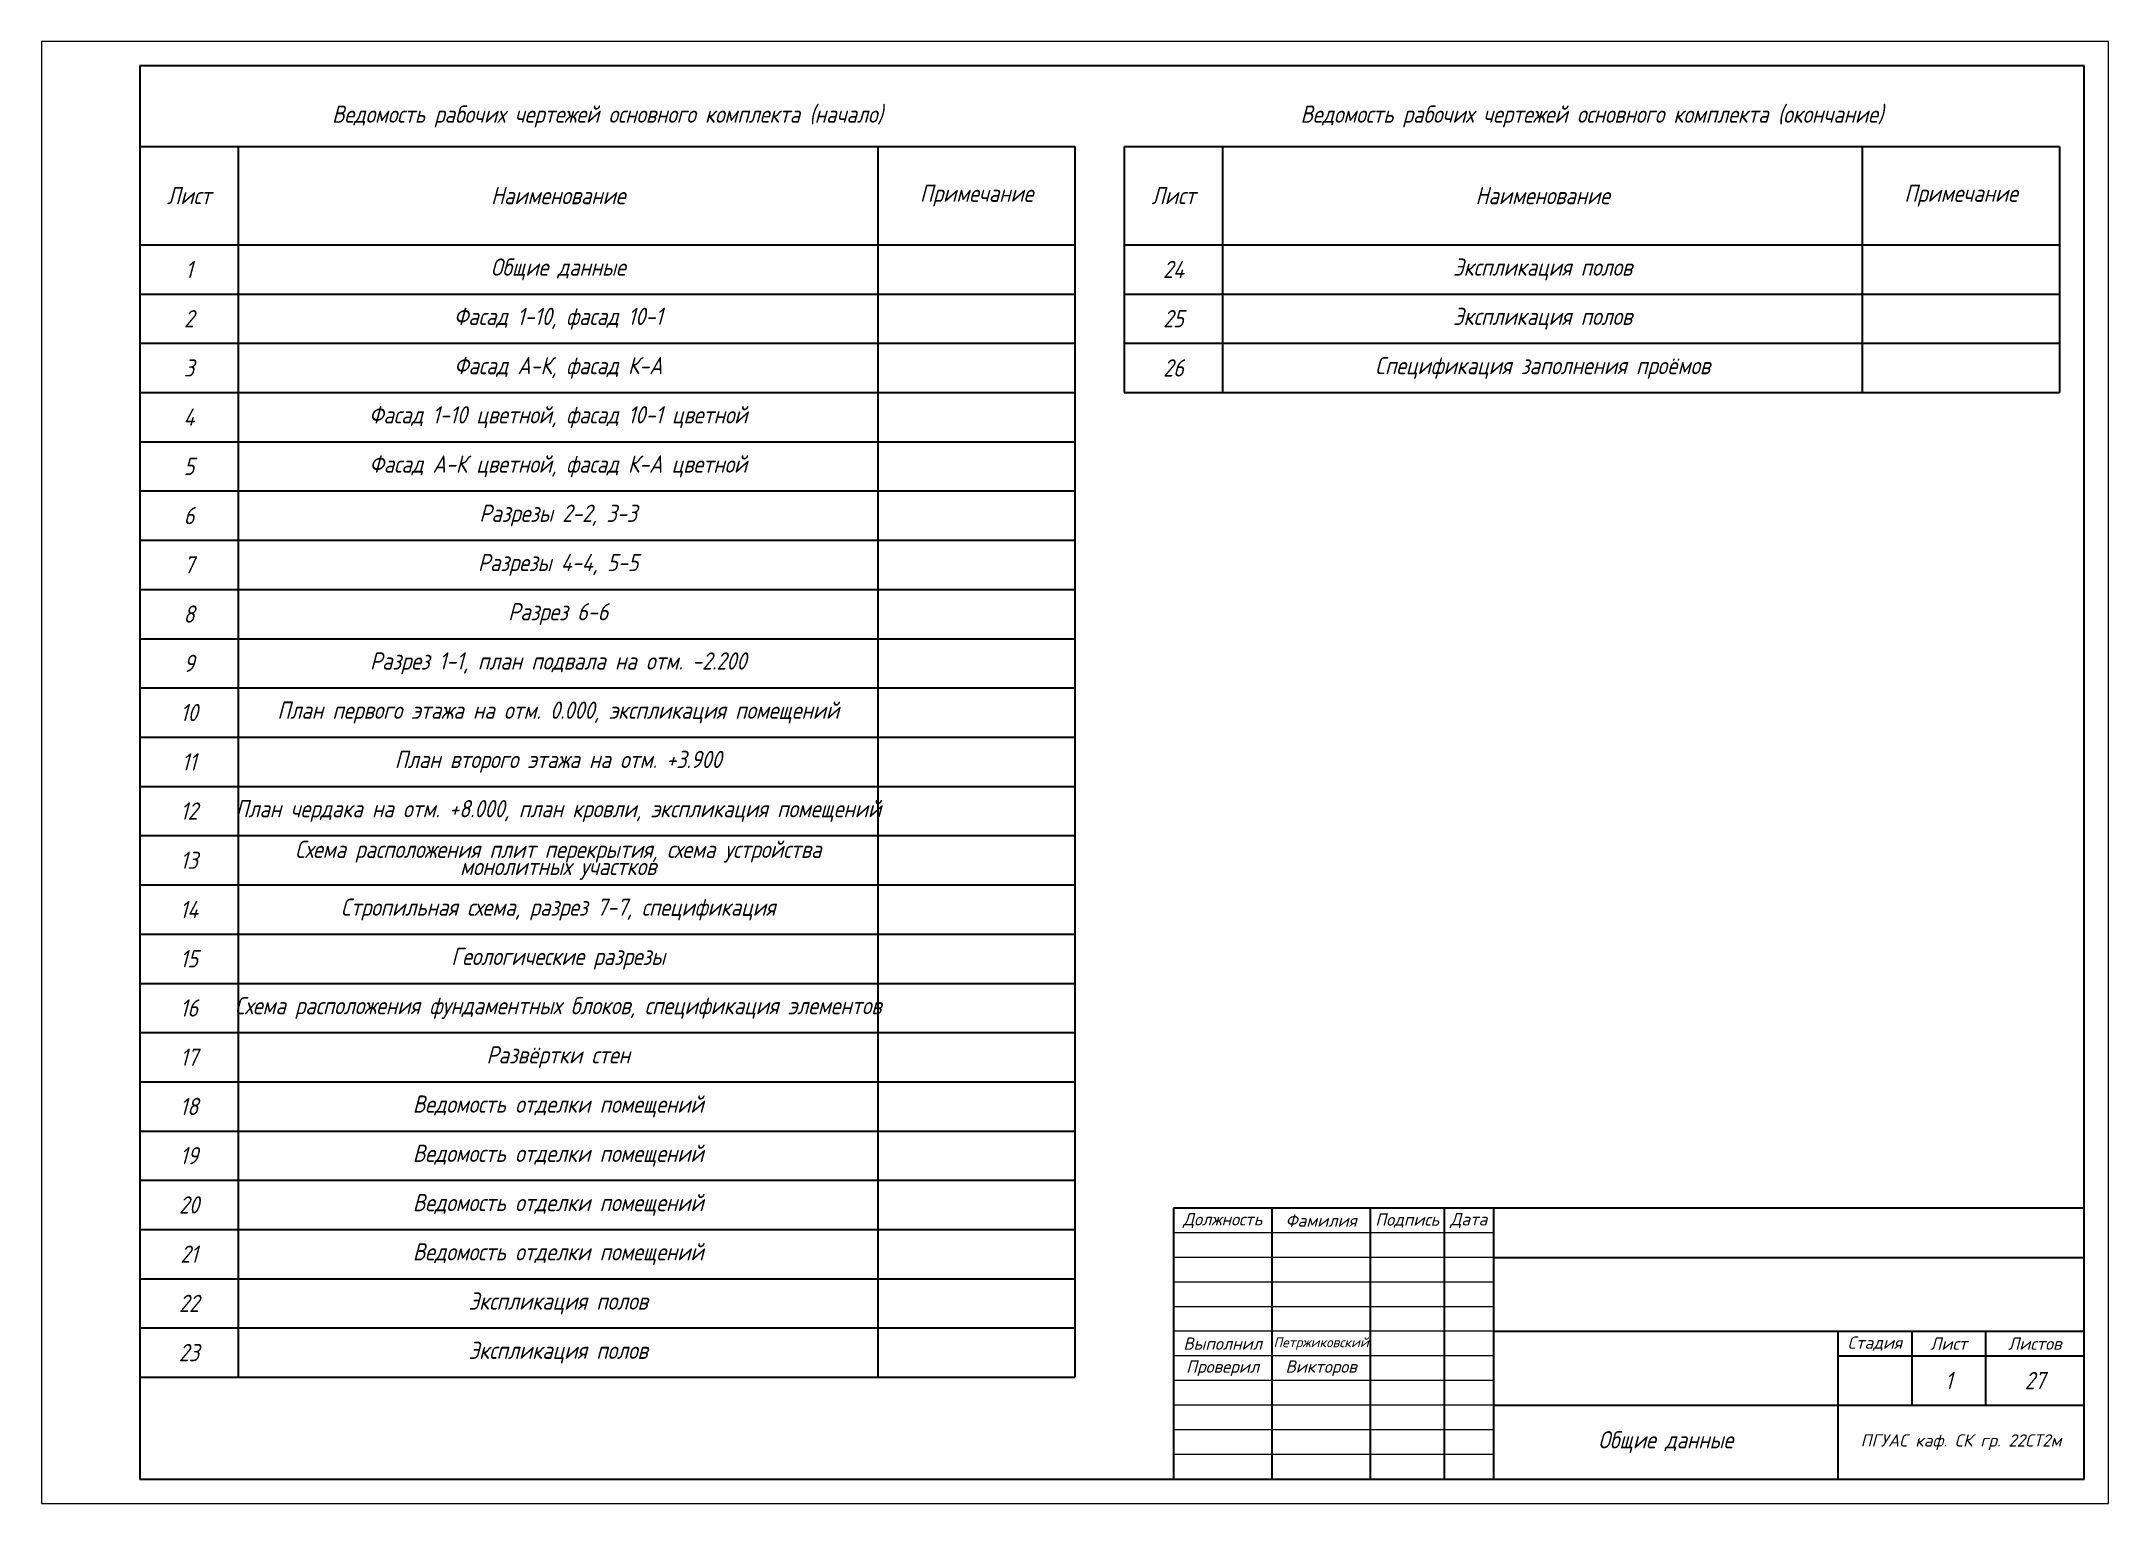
# Model space of a CAD drawing. Header units: millimetres. Extents: x -180 to 58926, y -10791 to 13515.
# Drawn here: x 172.4 to 592.4, y 1872.9 to 2169.9 of the extents above; entities that cross this region are included whole.
import ezdxf

# ---------------------------------------------------------------- set-up
doc = ezdxf.new("R2010")
doc.units = ezdxf.units.MM
for name, color, linetype, lineweight in [('basic', 95, 'Continuous', 30), ('text', 13, 'Continuous', 20), ('thin', 153, 'Continuous', 18)]:
    doc.layers.add(name, color=color, linetype=linetype, lineweight=lineweight)
doc.styles.add('Structures', font='isocpeur.ttf', dxfattribs={"width": 0.85, "oblique": 15})
doc.styles.add('text', font='isocpeur.ttf', dxfattribs={"oblique": 15})

msp = doc.modelspace()

# ---------------------------------------------------------------- texts
at = {"layer": 'text', "attachment_point": 5}
for s, width, gutter_width, insert, char_height, style in [('Ведомость рабочих чертежей основного комплекта (начало)', 130, 125, (287.365, 2154.624), 3.5, 'Structures'), ('Ведомость рабочих чертежей основного комплекта (окончание)', 130, 125, (487.365, 2154.624), 3.5, 'Structures'), ('Лист', 20, 125, (202.365, 2138.559), 3.5, 'Structures'), ('Наименование', 130, 125, (277.365, 2138.559), 3.5, 'Structures'), ('Примечание', 40, 125, (362.365, 2138.559), 3.5, 'Structures'), ('Лист', 20, 125, (402.365, 2138.559), 3.5, 'Structures'), ('Наименование', 130, 125, (477.365, 2138.559), 3.5, 'Structures'), ('Примечание', 40, 125, (562.365, 2138.559), 3.5, 'Structures'), ('1', 20, 125, (202.365, 2123.559), 3.5, 'Structures'), ('Общие данные', 130, 125, (277.365, 2123.559), 3.5, 'Structures'), ('24', 20, 125, (402.365, 2123.559), 3.5, 'Structures'), ('Экспликация полов', 130, 125, (477.365, 2123.559), 3.5, 'Structures'), ('2', 20, 125, (202.365, 2113.559), 3.5, 'Structures'), ('Фасад 1-10, фасад 10-1', 130, 125, (277.365, 2113.559), 3.5, 'Structures'), ('25', 20, 125, (402.365, 2113.559), 3.5, 'Structures'), ('Экспликация полов', 130, 125, (477.365, 2113.559), 3.5, 'Structures'), ('3', 20, 125, (202.365, 2103.559), 3.5, 'Structures'), ('Фасад А-К, фасад К-А', 130, 125, (277.365, 2103.559), 3.5, 'Structures'), ('26', 20, 125, (402.365, 2103.559), 3.5, 'Structures'), ('Спецификация заполнения проёмов', 130, 125, (477.365, 2103.559), 3.5, 'Structures'), ('Фасад 1-10 цветной, фасад 10-1 цветной', 130, 125, (277.365, 2093.559), 3.5, 'Structures'), ('4', 20, 125, (202.365, 2093.559), 3.5, 'Structures'), ('5', 20, 125, (202.365, 2083.559), 3.5, 'Structures'), ('Фасад А-К цветной, фасад К-А цветной', 130, 125, (277.365, 2083.559), 3.5, 'Structures'), ('6', 20, 125, (202.365, 2073.559), 3.5, 'Structures'), ('Разрезы 2-2, 3-3', 130, 125, (277.365, 2073.559), 3.5, 'Structures'), ('7', 20, 125, (202.365, 2063.559), 3.5, 'Structures'), ('Разрезы 4-4, 5-5', 130, 125, (277.365, 2063.559), 3.5, 'Structures'), ('8', 20, 125, (202.365, 2053.559), 3.5, 'Structures'), ('Разрез 6-6', 130, 125, (277.365, 2053.559), 3.5, 'Structures'), ('Разрез 1-1, план подвала на отм. -2.200', 130, 125, (277.365, 2043.559), 3.5, 'Structures'), ('9', 20, 125, (202.365, 2043.559), 3.5, 'Structures'), ('10', 20, 125, (202.365, 2033.559), 3.5, 'Structures'), ('План первого этажа на отм. 0.000, экспликация помещений', 130, 125, (277.365, 2033.559), 3.5, 'Structures'), ('11', 20, 125, (202.365, 2023.559), 3.5, 'Structures'), ('План второго этажа на отм. +3.900', 130, 125, (277.365, 2023.559), 3.5, 'Structures'), ('12', 20, 125, (202.365, 2013.559), 3.5, 'Structures'), ('\\pxsm0.6;План чердака на отм. +8.000, план кровли, экспликация помещений', 130, 125, (277.365, 2013.559), 3.5, 'Structures'), ('13', 20, 125, (202.365, 2003.559), 3.5, 'Structures'), ('\\pxsm0.6;Схема расположения плит перекрытия, схема устройства монолитных участков', 130, 125, (277.365, 2003.559), 3.5, 'Structures'), ('14', 20, 125, (202.365, 1993.559), 3.5, 'Structures'), ('\\pxsm0.6;Стропильная схема, разрез 7-7, спецификация', 130, 125, (277.365, 1993.559), 3.5, 'Structures'), ('15', 20, 125, (202.365, 1983.559), 3.5, 'Structures'), ('\\pxsm0.6;Геологические разрезы', 130, 125, (277.365, 1983.559), 3.5, 'Structures'), ('16', 20, 125, (202.365, 1973.559), 3.5, 'Structures'), ('\\pxsm0.6;Схема расположения фундаментных блоков, спецификация элементов', 130, 125, (277.365, 1973.559), 3.5, 'Structures'), ('\\pxsm0.6;Развёртки стен', 130, 125, (277.365, 1963.559), 3.5, 'Structures'), ('17', 20, 125, (202.365, 1963.559), 3.5, 'Structures'), ('18', 20, 125, (202.365, 1953.559), 3.5, 'Structures'), ('\\pxsm0.6;Ведомость отделки помещений', 130, 125, (277.365, 1953.559), 3.5, 'Structures'), ('19', 20, 125, (202.365, 1943.559), 3.5, 'Structures'), ('\\pxsm0.6;Ведомость отделки помещений', 130, 125, (277.365, 1943.559), 3.5, 'Structures'), ('20', 20, 125, (202.365, 1933.559), 3.5, 'Structures'), ('\\pxsm0.6;Ведомость отделки помещений', 130, 125, (277.365, 1933.559), 3.5, 'Structures'), ('Должность', 18.59406, 0.125, (412.365, 1930.384), 2.5, 'text'), ('Фамилия', 18.12242, 0.125, (432.365, 1930.384), 2.5, 'text'), ('Подпись', 13.59182, 0.125, (449.865, 1930.384), 2.5, 'text'), ('Дата', 8.82539, 0.125, (462.365, 1930.384), 2.5, 'text'), ('21', 20, 125, (202.365, 1923.559), 3.5, 'Structures'), ('\\pxsm0.6;Ведомость отделки помещений', 130, 125, (277.365, 1923.559), 3.5, 'Structures'), ('22', 20, 125, (202.365, 1913.559), 3.5, 'Structures'), ('\\pxsm0.6;Экспликация полов', 130, 125, (277.365, 1913.559), 3.5, 'Structures'), ('Стадия', 13.52995, 0.125, (544.865, 1905.384), 2.5, 'text'), ('23', 20, 125, (202.365, 1903.559), 3.5, 'Structures'), ('\\pxsm0.6;Экспликация полов', 130, 125, (277.365, 1903.559), 3.5, 'Structures'), ('Выполнил', 18.59406, 0.125, (412.365, 1905.384), 2.5, 'text'), ('Петржиковский', 19.06571, 0.125, (432.365, 1905.384), 2, 'text'), ('Лист', 13.06048, 0.125, (559.865, 1905.384), 2.5, 'text'), ('Листов', 17.33573, 0.125, (577.365, 1905.384), 2.5, 'text'), ('Проверил', 18.82989, 0.125, (412.365, 1900.384), 2.5, 'text'), ('Викторов', 18.59406, 0.125, (432.365, 1900.384), 2.5, 'text'), ('1', 15, 125, (559.865, 1897.884), 3.5, 'Structures'), ('27', 20, 125, (577.365, 1897.884), 3.5, 'Structures'), ('Общие данные', 70, 125, (502.365, 1885.384), 3.5, 'Structures'), ('ПГУАС каф. СК гр. 22СТ2м', 45.33458, 0.125, (562.365, 1885.384), 2.5, 'text')]:
    msp.add_mtext_dynamic_manual_height_columns(s, width=width, gutter_width=gutter_width, heights=[0], dxfattribs=dict(at, insert=insert, char_height=char_height, style=style))

# ---------------------------------------------------------------- linework, layer by layer
at = {"layer": 'basic'}
for p, q in [((587.365, 2164.884), (192.365, 2164.884)), ((192.365, 2164.884), (192.365, 1877.884)), ((587.365, 1877.884), (587.365, 2164.884)), ((192.365, 2148.559), (382.365, 2148.559)), ((212.365, 2148.559), (212.365, 1898.559)), ((342.365, 1898.559), (342.365, 2148.559)), ((382.365, 2148.559), (382.365, 1898.559)), ((392.365, 2148.559), (582.365, 2148.559)), ((392.365, 2148.559), (392.365, 2098.559)), ((412.365, 2148.559), (412.365, 2098.559)), ((542.365, 2098.559), (542.365, 2148.559)), ((582.365, 2148.559), (582.365, 2098.559)), ((192.365, 2128.559), (382.365, 2128.559)), ((392.365, 2128.559), (582.365, 2128.559)), ((192.365, 2118.559), (382.365, 2118.559)), ((392.365, 2118.559), (582.365, 2118.559)), ((192.365, 2108.559), (382.365, 2108.559)), ((392.365, 2108.559), (582.365, 2108.559)), ((192.365, 2098.559), (382.365, 2098.559)), ((392.365, 2098.559), (582.365, 2098.559)), ((192.365, 2088.559), (382.365, 2088.559)), ((192.365, 2078.559), (382.365, 2078.559)), ((192.365, 2068.559), (382.365, 2068.559)), ((192.365, 2058.559), (382.365, 2058.559)), ((192.365, 2048.559), (382.365, 2048.559)), ((192.365, 2038.559), (382.365, 2038.559)), ((192.365, 2028.559), (382.365, 2028.559)), ((192.365, 2018.559), (382.365, 2018.559)), ((192.365, 2008.559), (382.365, 2008.559)), ((192.365, 1998.559), (382.365, 1998.559)), ((192.365, 1988.559), (382.365, 1988.559)), ((192.365, 1978.559), (382.365, 1978.559)), ((192.365, 1968.559), (382.365, 1968.559)), ((192.365, 1958.559), (382.365, 1958.559)), ((192.365, 1948.559), (382.365, 1948.559)), ((192.365, 1938.559), (382.365, 1938.559)), ((402.365, 1932.884), (402.365, 1877.884)), ((587.365, 1932.884), (402.365, 1932.884)), ((422.365, 1932.884), (422.365, 1877.884)), ((442.365, 1932.884), (442.365, 1877.884)), ((457.365, 1932.884), (457.365, 1877.884)), ((467.365, 1932.884), (467.365, 1877.884)), ((192.365, 1928.559), (382.365, 1928.559)), ((467.365, 1922.884), (587.365, 1922.884)), ((192.365, 1918.559), (382.365, 1918.559)), ((192.365, 1908.559), (382.365, 1908.559)), ((467.365, 1907.884), (587.365, 1907.884)), ((537.365, 1907.884), (537.365, 1877.884)), ((552.365, 1907.884), (552.365, 1892.884)), ((567.365, 1907.884), (567.365, 1892.884)), ((537.365, 1902.884), (587.365, 1902.884)), ((192.365, 1898.559), (382.365, 1898.559)), ((467.365, 1892.884), (587.365, 1892.884)), ((192.365, 1877.884), (587.365, 1877.884))]:
    msp.add_line(p, q, dxfattribs=at)
at = {"layer": 'thin'}
for p, q in [((592.365, 2169.884), (172.365, 2169.884)), ((172.365, 2169.884), (172.365, 1872.884)), ((592.365, 1872.884), (592.365, 2169.884)), ((467.365, 1927.884), (402.365, 1927.884)), ((467.365, 1922.884), (402.365, 1922.884)), ((467.365, 1917.884), (402.365, 1917.884)), ((467.365, 1912.884), (402.365, 1912.884)), ((467.365, 1907.884), (402.365, 1907.884)), ((467.365, 1902.884), (402.365, 1902.884)), ((467.365, 1897.884), (402.365, 1897.884)), ((467.365, 1892.884), (402.365, 1892.884)), ((467.365, 1887.884), (402.365, 1887.884)), ((467.365, 1882.884), (402.365, 1882.884)), ((172.365, 1872.884), (592.365, 1872.884))]:
    msp.add_line(p, q, dxfattribs=at)

msp.set_redraw_order([(e.dxf.handle, doc.entitydb.next_handle()) for e in msp.query("TEXT MTEXT ATTDEF DIMENSION ARC_DIMENSION")])  # texts and dimensions are drawn at this point

doc.saveas('drawing.dxf')
